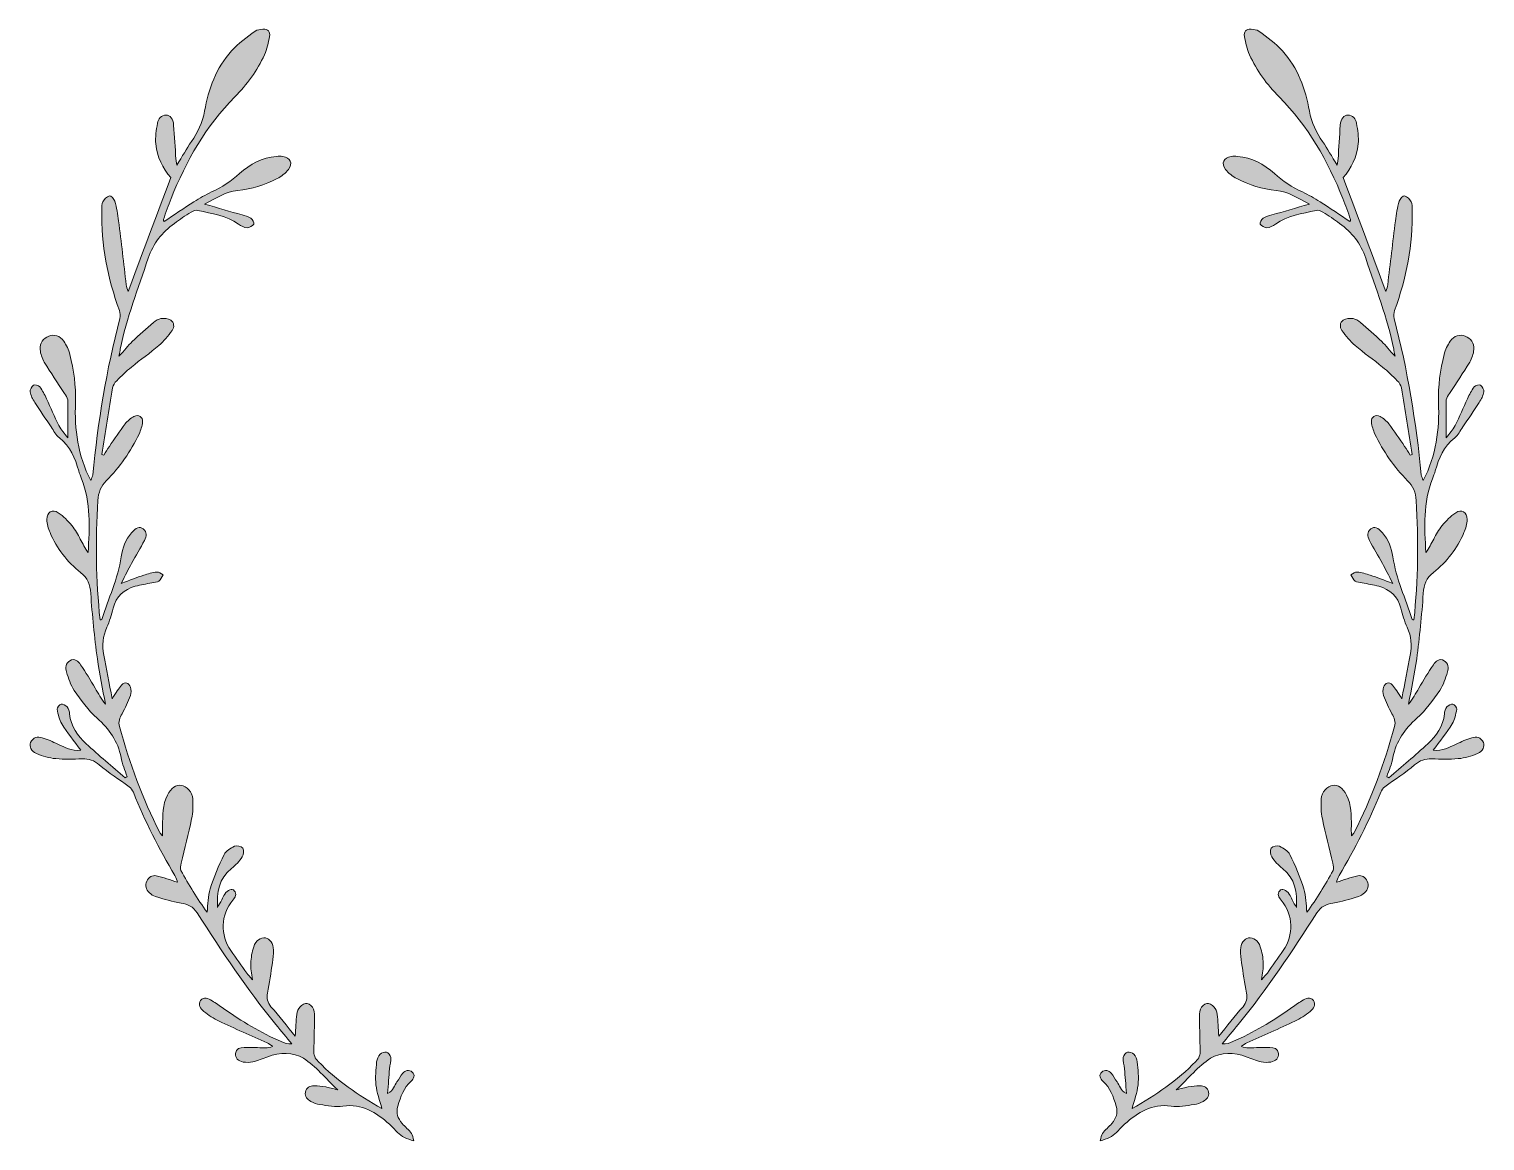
# Model space of a CAD drawing. Extents: x 85 to 451, y -400 to -120.
import ezdxf

# ---------------------------------------------------------------- set-up
doc = ezdxf.new("R2010")
doc.units = 0
doc.header["$MEASUREMENT"] = 0
doc.layers.add('Layer 1', color=7, linetype='Continuous')

# ---------------------------------------------------------------- blocks, each defined once
blk = doc.blocks.new('block 3')
at = {"layer": 'Layer 1', "true_color": 0xffffff}
h = blk.add_hatch(color=7, dxfattribs=at)
h.dxf.hatch_style = 2
edge = h.paths.add_edge_path()
edge.add_spline(control_points=[(429.68, -288.75), (428.62, -287.19), (428.07, -286.16), (427.32, -285.31), (426.51, -284.41), (425.4, -284.69), (425.08, -285.86), (424.9, -286.51), (424.87, -287.32), (425.1, -287.93), (425.69, -289.5), (426.4, -291.03), (427.19, -292.51), (427.75, -293.56), (428.19, -294.49), (427.84, -295.76), (425.3, -304.94), (422.03, -313.85), (417.71, -322.36), (417.6, -322.58), (417.39, -322.75), (416.98, -323.24), (416.98, -322.23), (416.97, -321.51), (416.98, -320.79), (417, -318.11), (417.01, -315.44), (415.76, -312.97), (414.85, -311.16), (413.62, -310.29), (412.33, -310.53), (410.89, -310.79), (409.54, -312.16), (409.41, -313.94), (409.29, -315.6), (409.36, -317.33), (409.69, -318.96), (410.45, -322.7), (411.43, -326.39), (412.29, -330.11), (412.42, -330.69), (412.65, -331.45), (412.4, -331.9), (410.39, -335.5), (408.28, -339.05), (405.8, -342.44), (405.57, -340.46), (405.63, -338.39), (405.05, -336.53), (404.13, -333.59), (402.9, -330.72), (401.54, -327.95), (401.09, -327.03), (399.93, -326.31), (398.94, -325.85), (398.39, -325.6), (397.18, -325.86), (396.85, -326.32), (396.51, -326.79), (396.61, -327.94), (396.97, -328.49), (397.69, -329.59), (398.63, -330.6), (399.65, -331.42), (402.85, -333.96), (403.45, -337.41), (403.17, -341.27), (402.82, -340.61), (402.47, -339.94), (402.12, -339.28), (401.88, -338.81), (401.68, -338.3), (401.38, -337.87), (400.58, -336.75), (399.54, -336.37), (398.97, -337.02), (398.22, -337.89), (398.75, -338.63), (399.34, -339.36), (402.4, -343.19), (402.59, -348.06), (399.82, -352.06), (398.51, -353.96), (397.19, -355.86), (395.86, -357.75), (395.52, -358.22), (395.09, -358.63), (394.43, -359.4), (394.61, -357.72), (394.9, -356.49), (394.84, -355.28), (394.76, -353.88), (394.54, -352.44), (394.09, -351.12), (393.56, -349.51), (392.27, -348.7), (391.15, -348.89), (389.97, -349.1), (389.15, -350.23), (389.1, -351.96), (389.07, -353.01), (389.19, -354.08), (389.35, -355.13), (389.75, -357.68), (390.19, -360.21), (390.64, -362.75), (390.87, -364.04), (390.66, -365.13), (389.75, -366.19), (387.67, -368.58), (385.71, -371.08), (383.63, -373.62), (383.51, -371.59), (383.47, -369.84), (383.27, -368.11), (383.19, -367.44), (382.88, -366.69), (382.43, -366.2), (382, -365.73), (381.17, -365.23), (380.66, -365.35), (380.02, -365.51), (379.28, -366.18), (379.03, -366.8), (378.72, -367.58), (378.8, -368.54), (378.81, -369.43), (378.84, -372), (378.9, -374.58), (378.99, -377.16), (379.03, -378.29), (378.69, -379.14), (377.87, -379.97), (373.2, -384.69), (367.85, -388.44), (361.86, -391.81), (362.42, -389.69), (363.14, -387.8), (363.36, -385.85), (363.57, -383.94), (363.35, -381.97), (363.17, -380.04), (363.11, -379.38), (362.76, -378.64), (362.3, -378.16), (361.95, -377.78), (361.16, -377.5), (360.69, -377.63), (360.24, -377.76), (359.68, -378.45), (359.65, -378.93), (359.57, -379.88), (359.85, -380.85), (359.94, -381.82), (360.11, -383.74), (360.25, -385.66), (360.43, -388.04), (358.83, -387.22), (358.73, -385.95), (358.09, -385.12), (357.55, -384.42), (357.2, -383.57), (356.62, -382.92), (355.97, -382.18), (355, -381.96), (354.24, -382.63), (353.36, -383.38), (353.83, -384.27), (354.53, -384.92), (356.37, -386.62), (357.17, -388.81), (357.84, -391.17), (358.35, -392.97), (357.87, -394.29), (356.76, -395.55), (356, -396.41), (355.11, -397.17), (354.39, -398.07), (354.09, -398.45), (354.07, -399.06), (353.82, -399.93), (355.65, -399.42), (356.89, -398.86), (357.9, -397.81), (358.57, -397.11), (359.25, -396.39), (359.97, -395.74), (363.29, -392.77), (366.8, -390.48), (371.65, -391.21), (373.53, -391.5), (375.53, -391.04), (377.46, -390.8), (378.23, -390.7), (379, -390.36), (379.69, -389.99), (380.6, -389.52), (381.32, -388.81), (381.08, -387.66), (380.84, -386.51), (379.91, -386.11), (378.89, -386.09), (377.92, -386.06), (376.94, -386.17), (375.98, -386.33), (375.12, -386.48), (374.29, -386.76), (372.97, -387.11), (376.04, -384.19), (378.47, -381.12), (381.6, -379.17), (384.13, -377.58), (387.51, -377.62), (390.57, -378.8), (391.8, -379.28), (393.06, -379.75), (394.34, -380.06), (395.1, -380.24), (395.94, -380.22), (396.72, -380.1), (398.02, -379.91), (398.78, -379), (398.63, -377.96), (398.46, -376.74), (397.57, -376.42), (396.5, -376.43), (394.73, -376.44), (392.95, -376.49), (391.17, -376.52), (390.59, -376.53), (390.01, -376.53), (389.29, -376.12), (389.76, -375.84), (390.22, -375.51), (390.72, -375.28), (394.75, -373.45), (398.81, -371.69), (402.81, -369.8), (404.16, -369.17), (405.45, -368.34), (406.61, -367.4), (407.41, -366.75), (408.22, -365.65), (407.44, -364.61), (406.64, -363.53), (405.5, -364.15), (404.57, -364.71), (403.58, -365.3), (402.64, -365.98), (401.7, -366.64), (397.1, -369.84), (392.34, -372.76), (387.18, -374.97), (386.4, -375.31), (385.61, -375.61), (384.54, -375.55), (385.86, -373.93), (387.16, -372.29), (388.5, -370.68), (395.82, -361.83), (402.09, -352.23), (408.31, -342.6), (409.35, -340.99), (410.58, -340.42), (412.36, -340.14), (414.52, -339.81), (416.64, -339.12), (418.75, -338.5), (419.32, -338.33), (419.86, -337.94), (420.31, -337.53), (421.19, -336.73), (421.42, -335.69), (420.96, -334.61), (420.52, -333.62), (419.61, -333.03), (418.59, -333.26), (416.8, -333.66), (415.07, -334.3), (413.21, -334.88), (413.4, -334.42), (413.58, -333.78), (413.9, -333.23), (417.84, -326.47), (421.47, -319.56), (424.36, -312.27), (424.57, -311.73), (424.97, -311.2), (425.43, -310.86), (427.91, -309.02), (430.54, -307.36), (432.9, -305.39), (434.23, -304.28), (435.51, -303.77), (437.2, -303.85), (439.42, -303.95), (441.66, -304.02), (443.86, -303.8), (445.51, -303.64), (447.17, -303.18), (448.7, -302.54), (450.04, -301.97), (450.56, -300.65), (450.17, -299.75), (449.61, -298.41), (448.44, -298.22), (447.27, -298.56), (445.92, -298.96), (444.62, -299.55), (443.35, -300.16), (441.6, -301), (439.88, -301.89), (437.59, -301.7), (439.27, -299.38), (440.93, -297.32), (442.32, -295.08), (442.99, -294.02), (443.25, -292.65), (443.47, -291.38), (443.54, -290.98), (442.93, -290.17), (442.51, -290.08), (442.08, -289.98), (441.36, -290.41), (441.02, -290.81), (440.65, -291.26), (440.42, -291.94), (440.37, -292.53), (440.12, -295.69), (438.36, -298.04), (436.2, -300.06), (433.04, -303.03), (429.67, -305.79), (426.39, -308.64), (426.23, -308.55), (426.07, -308.45), (425.91, -308.35), (426.43, -306.74), (427.12, -305.15), (427.45, -303.5), (428.25, -299.43), (430.35, -296.33), (433.48, -293.6), (435.72, -291.65), (437.5, -289.1), (439.23, -286.64), (440.17, -285.29), (440.64, -283.6), (441.17, -282.01), (441.52, -280.95), (441.38, -279.8), (440.3, -279.17), (439.09, -278.47), (438.19, -279.31), (437.6, -280.18), (436.3, -282.08), (435.13, -284.07), (433.96, -286.06), (433.15, -287.42), (432.43, -288.83), (431.37, -290.08), (432.06, -286.29), (432.91, -282.52), (433.41, -278.7), (434.12, -273.24), (434.7, -267.76), (435.06, -262.27), (435.21, -260.04), (435.88, -258.42), (437.6, -257.02), (440.95, -254.28), (443.62, -250.97), (445.3, -246.96), (445.74, -245.92), (446.07, -244.75), (446.09, -243.64), (446.11, -241.86), (444.71, -241.01), (443.21, -241.97), (441.91, -242.8), (440.79, -244.01), (439.79, -245.2), (438.94, -246.21), (438.33, -247.43), (437.68, -248.6), (437.05, -249.72), (436.5, -250.89), (435.74, -252), (435.31, -245.7), (435.06, -239.45), (437.35, -233.43), (437.61, -232.76), (437.9, -232.11), (438.09, -231.43), (439, -228.25), (440.17, -225.27), (442.96, -223.15), (443.83, -222.49), (444.35, -221.33), (445, -220.38), (446.39, -218.34), (447.8, -216.3), (449.13, -214.22), (449.64, -213.41), (450.13, -212.5), (450.28, -211.58), (450.38, -211.05), (449.92, -210.22), (449.45, -209.87), (449.16, -209.66), (448.16, -209.95), (447.87, -210.32), (447.18, -211.21), (446.65, -212.25), (446.17, -213.28), (445.11, -215.53), (444.2, -217.85), (443.08, -220.06), (442.55, -221.11), (441.66, -221.99), (440.82, -223.09), (440.82, -219.66), (440.78, -216.6), (440.86, -213.55), (440.87, -213), (441.37, -212.46), (441.7, -211.95), (443.38, -209.33), (445.14, -206.77), (446.74, -204.1), (447.31, -203.15), (447.68, -201.98), (447.78, -200.88), (447.93, -199.31), (446.97, -198.1), (445.59, -197.57), (444.21, -197.05), (442.82, -197.4), (441.86, -198.81), (441.18, -199.82), (440.6, -200.98), (440.31, -202.16), (439.32, -206.12), (438.76, -210.09), (438.9, -214.25), (439.13, -220.94), (438.35, -227.55), (435.05, -233.87), (434.85, -233.3), (434.61, -232.89), (434.57, -232.45), (433.25, -219.18), (431.16, -206.04), (427.71, -193.13), (427.55, -192.51), (427.64, -191.74), (427.86, -191.13), (430.77, -182.94), (432.57, -174.57), (432.25, -165.82), (432.23, -165.12), (432.33, -164.31), (432.03, -163.74), (431.69, -163.11), (431.01, -162.47), (430.37, -162.3), (430.02, -162.22), (429.14, -163.05), (428.99, -163.61), (428.55, -165.22), (428.27, -166.89), (428.06, -168.56), (427.39, -173.93), (426.77, -179.31), (426.12, -184.69), (426.07, -185.12), (425.9, -185.53), (425.67, -186.35), (422.03, -176.61), (418.52, -167.24), (414.94, -157.68), (417.03, -155.35), (418.34, -152.43), (418.69, -149.22), (418.88, -147.51), (418.59, -145.71), (418.28, -143.99), (418.09, -142.92), (417.33, -142.02), (416.1, -141.95), (415.15, -141.89), (414.34, -142.97), (414.21, -144.5), (413.98, -147.33), (413.83, -150.17), (413.65, -153.01), (413.62, -153.34), (413.56, -153.67), (413.45, -154.56), (412.05, -152.3), (410.96, -150.42), (409.75, -148.62), (408.17, -146.26), (406.96, -143.89), (406.44, -140.94), (405.46, -135.41), (403.53, -130.07), (399.65, -125.8), (397.95, -123.92), (395.79, -122.44), (393.76, -120.88), (393.25, -120.49), (392.44, -120.38), (391.76, -120.37), (390.5, -120.34), (389.87, -120.97), (390.1, -122.19), (390.38, -123.75), (390.73, -125.35), (391.38, -126.78), (393.19, -130.78), (395.76, -134.29), (398.85, -137.41), (406.09, -144.73), (411.07, -153.47), (414.85, -162.95), (415.54, -164.68), (416.16, -166.44), (416.78, -168.19), (416.83, -168.32), (416.7, -168.52), (416.63, -168.75), (414.12, -167.07), (411.65, -165.36), (409.12, -163.74), (407.7, -162.84), (406.21, -162.02), (404.69, -161.3), (402.11, -160.08), (399.78, -158.57), (397.62, -156.65), (395.02, -154.34), (392, -152.58), (388.37, -152.35), (387.84, -152.32), (387.29, -152.3), (386.77, -152.37), (384.9, -152.62), (384.17, -154.13), (385.34, -155.62), (386.09, -156.56), (387.13, -157.37), (388.21, -157.92), (391.31, -159.5), (394.61, -160.61), (398.09, -160.9), (401.16, -161.15), (403.47, -162.89), (406.44, -164.35), (402.96, -165.35), (399.99, -166.2), (397.02, -167.07), (396.26, -167.29), (395.44, -167.47), (394.81, -167.9), (394.39, -168.19), (393.91, -169.14), (394.07, -169.36), (394.42, -169.84), (395.16, -170.32), (395.72, -170.29), (396.46, -170.25), (397.25, -169.83), (397.88, -169.37), (400.95, -167.17), (404.62, -166.77), (408.13, -165.92), (408.64, -165.79), (409.35, -166.08), (409.84, -166.39), (411.28, -167.27), (412.69, -168.2), (414.04, -169.21), (417.09, -171.47), (419.36, -174.17), (420.61, -177.96), (423.11, -185.54), (426.06, -192.98), (427.64, -200.85), (427.73, -201.26), (427.79, -201.67), (427.96, -202.63), (426.62, -201.11), (425.7, -199.92), (424.62, -198.89), (422.89, -197.23), (421.08, -195.66), (419.26, -194.11), (418.73, -193.66), (418.05, -193.2), (417.4, -193.12), (416.59, -193.02), (415.58, -193.08), (414.95, -193.51), (414.07, -194.11), (413.99, -195.3), (414.61, -196.15), (415.6, -197.49), (416.68, -198.81), (417.93, -199.89), (420.15, -201.8), (422.57, -203.48), (424.84, -205.33), (426.14, -206.39), (427.37, -207.57), (428.54, -208.77), (429.01, -209.25), (429.46, -209.92), (429.56, -210.56), (430.51, -216.13), (431.39, -221.71), (432.28, -227.28), (432.1, -227.34), (431.93, -227.4), (431.75, -227.46), (431.29, -226.74), (430.86, -226), (430.37, -225.29), (429.08, -223.38), (427.82, -221.44), (426.43, -219.61), (425.85, -218.86), (425.04, -218.21), (424.2, -217.76), (423.03, -217.15), (421.94, -217.84), (422.04, -219.14), (422.12, -220.17), (422.48, -221.23), (422.92, -222.17), (425, -226.54), (427.73, -230.48), (431.14, -233.91), (432.52, -235.3), (433.14, -236.84), (433.27, -238.85), (433.93, -248.9), (433.74, -258.91), (432.72, -268.93), (432.56, -268.88), (432.32, -268.86), (432.29, -268.78), (430.61, -263.56), (428.24, -258.55), (427.41, -253.06), (427.07, -250.86), (426.32, -248.74), (424.82, -247), (423.71, -245.73), (422.67, -245.36), (421.87, -246.02), (420.87, -246.84), (420.97, -247.9), (421.52, -248.91), (422.58, -250.85), (423.73, -252.75), (424.8, -254.69), (425.6, -256.15), (426.33, -257.65), (427.4, -259.73), (425.1, -258.89), (423.44, -258.24), (421.75, -257.68), (420.66, -257.33), (419.54, -257), (418.41, -256.88), (417.93, -256.82), (417.39, -257.32), (416.88, -257.57), (417.22, -258.12), (417.44, -258.84), (417.92, -259.19), (418.37, -259.52), (419.1, -259.46), (419.71, -259.59), (421.09, -259.87), (422.5, -260.08), (423.86, -260.46), (426.71, -261.26), (428.66, -262.98), (429.41, -265.98), (429.82, -267.61), (430.33, -269.25), (431.02, -270.78), (432.06, -273.05), (432.26, -275.33), (431.76, -277.76), (431.04, -281.22), (430.44, -284.71), (429.68, -288.75)], knot_values=[0, 0, 0, 0, 1, 1, 1, 2, 2, 2, 3, 3, 3, 4, 4, 4, 5, 5, 5, 6, 6, 6, 7, 7, 7, 8, 8, 8, 9, 9, 9, 10, 10, 10, 11, 11, 11, 12, 12, 12, 13, 13, 13, 14, 14, 14, 15, 15, 15, 16, 16, 16, 17, 17, 17, 18, 18, 18, 19, 19, 19, 20, 20, 20, 21, 21, 21, 22, 22, 22, 23, 23, 23, 24, 24, 24, 25, 25, 25, 26, 26, 26, 27, 27, 27, 28, 28, 28, 29, 29, 29, 30, 30, 30, 31, 31, 31, 32, 32, 32, 33, 33, 33, 34, 34, 34, 35, 35, 35, 36, 36, 36, 37, 37, 37, 38, 38, 38, 39, 39, 39, 40, 40, 40, 41, 41, 41, 42, 42, 42, 43, 43, 43, 44, 44, 44, 45, 45, 45, 46, 46, 46, 47, 47, 47, 48, 48, 48, 49, 49, 49, 50, 50, 50, 51, 51, 51, 52, 52, 52, 53, 53, 53, 54, 54, 54, 55, 55, 55, 56, 56, 56, 57, 57, 57, 58, 58, 58, 59, 59, 59, 60, 60, 60, 61, 61, 61, 62, 62, 62, 63, 63, 63, 64, 64, 64, 65, 65, 65, 66, 66, 66, 67, 67, 67, 68, 68, 68, 69, 69, 69, 70, 70, 70, 71, 71, 71, 72, 72, 72, 73, 73, 73, 74, 74, 74, 75, 75, 75, 76, 76, 76, 77, 77, 77, 78, 78, 78, 79, 79, 79, 80, 80, 80, 81, 81, 81, 82, 82, 82, 83, 83, 83, 84, 84, 84, 85, 85, 85, 86, 86, 86, 87, 87, 87, 88, 88, 88, 89, 89, 89, 90, 90, 90, 91, 91, 91, 92, 92, 92, 93, 93, 93, 94, 94, 94, 95, 95, 95, 96, 96, 96, 97, 97, 97, 98, 98, 98, 99, 99, 99, 100, 100, 100, 101, 101, 101, 102, 102, 102, 103, 103, 103, 104, 104, 104, 105, 105, 105, 106, 106, 106, 107, 107, 107, 108, 108, 108, 109, 109, 109, 110, 110, 110, 111, 111, 111, 112, 112, 112, 113, 113, 113, 114, 114, 114, 115, 115, 115, 116, 116, 116, 117, 117, 117, 118, 118, 118, 119, 119, 119, 120, 120, 120, 121, 121, 121, 122, 122, 122, 123, 123, 123, 124, 124, 124, 125, 125, 125, 126, 126, 126, 127, 127, 127, 128, 128, 128, 129, 129, 129, 130, 130, 130, 131, 131, 131, 132, 132, 132, 133, 133, 133, 134, 134, 134, 135, 135, 135, 136, 136, 136, 137, 137, 137, 138, 138, 138, 139, 139, 139, 140, 140, 140, 141, 141, 141, 142, 142, 142, 143, 143, 143, 144, 144, 144, 145, 145, 145, 146, 146, 146, 147, 147, 147, 148, 148, 148, 149, 149, 149, 150, 150, 150, 151, 151, 151, 152, 152, 152, 153, 153, 153, 154, 154, 154, 155, 155, 155, 156, 156, 156, 157, 157, 157, 158, 158, 158, 159, 159, 159, 160, 160, 160, 161, 161, 161, 162, 162, 162, 163, 163, 163, 164, 164, 164, 165, 165, 165, 166, 166, 166, 167, 167, 167, 168, 168, 168, 169, 169, 169, 170, 170, 170, 171, 171, 171, 172, 172, 172, 173, 173, 173, 174, 174, 174, 175, 175, 175, 176, 176, 176, 177, 177, 177, 178, 178, 178, 179, 179, 179, 180, 180, 180, 181, 181, 181, 182, 182, 182, 183, 183, 183, 184, 184, 184, 185, 185, 185, 186, 186, 186, 187, 187, 187, 188, 188, 188, 189, 189, 189, 190, 190, 190, 191, 191, 191, 192, 192, 192, 193, 193, 193, 194, 194, 194, 195, 195, 195, 196, 196, 196, 197, 197, 197, 198, 198, 198, 199, 199, 199, 200, 200, 200, 201, 201, 201, 202, 202, 202, 203, 203, 203, 204, 204, 204, 205, 205, 205, 206, 206, 206, 207, 207, 207, 208, 208, 208, 209, 209, 209, 210, 210, 210, 211, 211, 211, 212, 212, 212, 213, 213, 213, 214, 214, 214, 215, 215, 215, 216, 216, 216, 217, 217, 217, 218, 218, 218, 219, 219, 219, 220, 220, 220, 221, 221, 221, 222, 222, 222, 223, 223, 223, 224, 224, 224, 225, 225, 225, 226, 226, 226, 227, 227, 227, 228, 228, 228, 229, 229, 229, 230, 230, 230, 231, 231, 231, 232, 232, 232, 233, 233, 233, 233], degree=3, periodic=1)
at = {"layer": 'Layer 1', "lineweight": 0}
blk.add_open_spline([(429.68, -288.75), (428.62, -287.19), (428.07, -286.16), (427.32, -285.31), (426.51, -284.41), (425.4, -284.69), (425.08, -285.86), (424.9, -286.51), (424.87, -287.32), (425.1, -287.93), (425.69, -289.5), (426.4, -291.03), (427.19, -292.51), (427.75, -293.56), (428.19, -294.49), (427.84, -295.76), (425.3, -304.94), (422.03, -313.85), (417.71, -322.36), (417.6, -322.58), (417.39, -322.75), (416.98, -323.24), (416.98, -322.23), (416.97, -321.51), (416.98, -320.79), (417, -318.11), (417.01, -315.44), (415.76, -312.97), (414.85, -311.16), (413.62, -310.29), (412.33, -310.53), (410.89, -310.79), (409.54, -312.16), (409.41, -313.94), (409.29, -315.6), (409.36, -317.33), (409.69, -318.96), (410.45, -322.7), (411.43, -326.39), (412.29, -330.11), (412.42, -330.69), (412.65, -331.45), (412.4, -331.9), (410.39, -335.5), (408.28, -339.05), (405.8, -342.44), (405.57, -340.46), (405.63, -338.39), (405.05, -336.53), (404.13, -333.59), (402.9, -330.72), (401.54, -327.95), (401.09, -327.03), (399.93, -326.31), (398.94, -325.85), (398.39, -325.6), (397.18, -325.86), (396.85, -326.32), (396.51, -326.79), (396.61, -327.94), (396.97, -328.49), (397.69, -329.59), (398.63, -330.6), (399.65, -331.42), (402.85, -333.96), (403.45, -337.41), (403.17, -341.27), (402.82, -340.61), (402.47, -339.94), (402.12, -339.28), (401.88, -338.81), (401.68, -338.3), (401.38, -337.87), (400.58, -336.75), (399.54, -336.37), (398.97, -337.02), (398.22, -337.89), (398.75, -338.63), (399.34, -339.36), (402.4, -343.19), (402.59, -348.06), (399.82, -352.06), (398.51, -353.96), (397.19, -355.86), (395.86, -357.75), (395.52, -358.22), (395.09, -358.63), (394.43, -359.4), (394.61, -357.72), (394.9, -356.49), (394.84, -355.28), (394.76, -353.88), (394.54, -352.44), (394.09, -351.12), (393.56, -349.51), (392.27, -348.7), (391.15, -348.89), (389.97, -349.1), (389.15, -350.23), (389.1, -351.96), (389.07, -353.01), (389.19, -354.08), (389.35, -355.13), (389.75, -357.68), (390.19, -360.21), (390.64, -362.75), (390.87, -364.04), (390.66, -365.13), (389.75, -366.19), (387.67, -368.58), (385.71, -371.08), (383.63, -373.62), (383.51, -371.59), (383.47, -369.84), (383.27, -368.11), (383.19, -367.44), (382.88, -366.69), (382.43, -366.2), (382, -365.73), (381.17, -365.23), (380.66, -365.35), (380.02, -365.51), (379.28, -366.18), (379.03, -366.8), (378.72, -367.58), (378.8, -368.54), (378.81, -369.43), (378.84, -372), (378.9, -374.58), (378.99, -377.16), (379.03, -378.29), (378.69, -379.14), (377.87, -379.97), (373.2, -384.69), (367.85, -388.44), (361.86, -391.81), (362.42, -389.69), (363.14, -387.8), (363.36, -385.85), (363.57, -383.94), (363.35, -381.97), (363.17, -380.04), (363.11, -379.38), (362.76, -378.64), (362.3, -378.16), (361.95, -377.78), (361.16, -377.5), (360.69, -377.63), (360.24, -377.76), (359.68, -378.45), (359.65, -378.93), (359.57, -379.88), (359.85, -380.85), (359.94, -381.82), (360.11, -383.74), (360.25, -385.66), (360.43, -388.04), (358.83, -387.22), (358.73, -385.95), (358.09, -385.12), (357.55, -384.42), (357.2, -383.57), (356.62, -382.92), (355.97, -382.18), (355, -381.96), (354.24, -382.63), (353.36, -383.38), (353.83, -384.27), (354.53, -384.92), (356.37, -386.62), (357.17, -388.81), (357.84, -391.17), (358.35, -392.97), (357.87, -394.29), (356.76, -395.55), (356, -396.41), (355.11, -397.17), (354.39, -398.07), (354.09, -398.45), (354.07, -399.06), (353.82, -399.93), (355.65, -399.42), (356.89, -398.86), (357.9, -397.81), (358.57, -397.11), (359.25, -396.39), (359.97, -395.74), (363.29, -392.77), (366.8, -390.48), (371.65, -391.21), (373.53, -391.5), (375.53, -391.04), (377.46, -390.8), (378.23, -390.7), (379, -390.36), (379.69, -389.99), (380.6, -389.52), (381.32, -388.81), (381.08, -387.66), (380.84, -386.51), (379.91, -386.11), (378.89, -386.09), (377.92, -386.06), (376.94, -386.17), (375.98, -386.33), (375.12, -386.48), (374.29, -386.76), (372.97, -387.11), (376.04, -384.19), (378.47, -381.12), (381.6, -379.17), (384.13, -377.58), (387.51, -377.62), (390.57, -378.8), (391.8, -379.28), (393.06, -379.75), (394.34, -380.06), (395.1, -380.24), (395.94, -380.22), (396.72, -380.1), (398.02, -379.91), (398.78, -379), (398.63, -377.96), (398.46, -376.74), (397.57, -376.42), (396.5, -376.43), (394.73, -376.44), (392.95, -376.49), (391.17, -376.52), (390.59, -376.53), (390.01, -376.53), (389.29, -376.12), (389.76, -375.84), (390.22, -375.51), (390.72, -375.28), (394.75, -373.45), (398.81, -371.69), (402.81, -369.8), (404.16, -369.17), (405.45, -368.34), (406.61, -367.4), (407.41, -366.75), (408.22, -365.65), (407.44, -364.61), (406.64, -363.53), (405.5, -364.15), (404.57, -364.71), (403.58, -365.3), (402.64, -365.98), (401.7, -366.64), (397.1, -369.84), (392.34, -372.76), (387.18, -374.97), (386.4, -375.31), (385.61, -375.61), (384.54, -375.55), (385.86, -373.93), (387.16, -372.29), (388.5, -370.68), (395.82, -361.83), (402.09, -352.23), (408.31, -342.6), (409.35, -340.99), (410.58, -340.42), (412.36, -340.14), (414.52, -339.81), (416.64, -339.12), (418.75, -338.5), (419.32, -338.33), (419.86, -337.94), (420.31, -337.53), (421.19, -336.73), (421.42, -335.69), (420.96, -334.61), (420.52, -333.62), (419.61, -333.03), (418.59, -333.26), (416.8, -333.66), (415.07, -334.3), (413.21, -334.88), (413.4, -334.42), (413.58, -333.78), (413.9, -333.23), (417.84, -326.47), (421.47, -319.56), (424.36, -312.27), (424.57, -311.73), (424.97, -311.2), (425.43, -310.86), (427.91, -309.02), (430.54, -307.36), (432.9, -305.39), (434.23, -304.28), (435.51, -303.77), (437.2, -303.85), (439.42, -303.95), (441.66, -304.02), (443.86, -303.8), (445.51, -303.64), (447.17, -303.18), (448.7, -302.54), (450.04, -301.97), (450.56, -300.65), (450.17, -299.75), (449.61, -298.41), (448.44, -298.22), (447.27, -298.56), (445.92, -298.96), (444.62, -299.55), (443.35, -300.16), (441.6, -301), (439.88, -301.89), (437.59, -301.7), (439.27, -299.38), (440.93, -297.32), (442.32, -295.08), (442.99, -294.02), (443.25, -292.65), (443.47, -291.38), (443.54, -290.98), (442.93, -290.17), (442.51, -290.08), (442.08, -289.98), (441.36, -290.41), (441.02, -290.81), (440.65, -291.26), (440.42, -291.94), (440.37, -292.53), (440.12, -295.69), (438.36, -298.04), (436.2, -300.06), (433.04, -303.03), (429.67, -305.79), (426.39, -308.64), (426.23, -308.55), (426.07, -308.45), (425.91, -308.35), (426.43, -306.74), (427.12, -305.15), (427.45, -303.5), (428.25, -299.43), (430.35, -296.33), (433.48, -293.6), (435.72, -291.65), (437.5, -289.1), (439.23, -286.64), (440.17, -285.29), (440.64, -283.6), (441.17, -282.01), (441.52, -280.95), (441.38, -279.8), (440.3, -279.17), (439.09, -278.47), (438.19, -279.31), (437.6, -280.18), (436.3, -282.08), (435.13, -284.07), (433.96, -286.06), (433.15, -287.42), (432.43, -288.83), (431.37, -290.08), (432.06, -286.29), (432.91, -282.52), (433.41, -278.7), (434.12, -273.24), (434.7, -267.76), (435.06, -262.27), (435.21, -260.04), (435.88, -258.42), (437.6, -257.02), (440.95, -254.28), (443.62, -250.97), (445.3, -246.96), (445.74, -245.92), (446.07, -244.75), (446.09, -243.64), (446.11, -241.86), (444.71, -241.01), (443.21, -241.97), (441.91, -242.8), (440.79, -244.01), (439.79, -245.2), (438.94, -246.21), (438.33, -247.43), (437.68, -248.6), (437.05, -249.72), (436.5, -250.89), (435.74, -252), (435.31, -245.7), (435.06, -239.45), (437.35, -233.43), (437.61, -232.76), (437.9, -232.11), (438.09, -231.43), (439, -228.25), (440.17, -225.27), (442.96, -223.15), (443.83, -222.49), (444.35, -221.33), (445, -220.38), (446.39, -218.34), (447.8, -216.3), (449.13, -214.22), (449.64, -213.41), (450.13, -212.5), (450.28, -211.58), (450.38, -211.05), (449.92, -210.22), (449.45, -209.87), (449.16, -209.66), (448.16, -209.95), (447.87, -210.32), (447.18, -211.21), (446.65, -212.25), (446.17, -213.28), (445.11, -215.53), (444.2, -217.85), (443.08, -220.06), (442.55, -221.11), (441.66, -221.99), (440.82, -223.09), (440.82, -219.66), (440.78, -216.6), (440.86, -213.55), (440.87, -213), (441.37, -212.46), (441.7, -211.95), (443.38, -209.33), (445.14, -206.77), (446.74, -204.1), (447.31, -203.15), (447.68, -201.98), (447.78, -200.88), (447.93, -199.31), (446.97, -198.1), (445.59, -197.57), (444.21, -197.05), (442.82, -197.4), (441.86, -198.81), (441.18, -199.82), (440.6, -200.98), (440.31, -202.16), (439.32, -206.12), (438.76, -210.09), (438.9, -214.25), (439.13, -220.94), (438.35, -227.55), (435.05, -233.87), (434.85, -233.3), (434.61, -232.89), (434.57, -232.45), (433.25, -219.18), (431.16, -206.04), (427.71, -193.13), (427.55, -192.51), (427.64, -191.74), (427.86, -191.13), (430.77, -182.94), (432.57, -174.57), (432.25, -165.82), (432.23, -165.12), (432.33, -164.31), (432.03, -163.74), (431.69, -163.11), (431.01, -162.47), (430.37, -162.3), (430.02, -162.22), (429.14, -163.05), (428.99, -163.61), (428.55, -165.22), (428.27, -166.89), (428.06, -168.56), (427.39, -173.93), (426.77, -179.31), (426.12, -184.69), (426.07, -185.12), (425.9, -185.53), (425.67, -186.35), (422.03, -176.61), (418.52, -167.24), (414.94, -157.68), (417.03, -155.35), (418.34, -152.43), (418.69, -149.22), (418.88, -147.51), (418.59, -145.71), (418.28, -143.99), (418.09, -142.92), (417.33, -142.02), (416.1, -141.95), (415.15, -141.89), (414.34, -142.97), (414.21, -144.5), (413.98, -147.33), (413.83, -150.17), (413.65, -153.01), (413.62, -153.34), (413.56, -153.67), (413.45, -154.56), (412.05, -152.3), (410.96, -150.42), (409.75, -148.62), (408.17, -146.26), (406.96, -143.89), (406.44, -140.94), (405.46, -135.41), (403.53, -130.07), (399.65, -125.8), (397.95, -123.92), (395.79, -122.44), (393.76, -120.88), (393.25, -120.49), (392.44, -120.38), (391.76, -120.37), (390.5, -120.34), (389.87, -120.97), (390.1, -122.19), (390.38, -123.75), (390.73, -125.35), (391.38, -126.78), (393.19, -130.78), (395.76, -134.29), (398.85, -137.41), (406.09, -144.73), (411.07, -153.47), (414.85, -162.95), (415.54, -164.68), (416.16, -166.44), (416.78, -168.19), (416.83, -168.32), (416.7, -168.52), (416.63, -168.75), (414.12, -167.07), (411.65, -165.36), (409.12, -163.74), (407.7, -162.84), (406.21, -162.02), (404.69, -161.3), (402.11, -160.08), (399.78, -158.57), (397.62, -156.65), (395.02, -154.34), (392, -152.58), (388.37, -152.35), (387.84, -152.32), (387.29, -152.3), (386.77, -152.37), (384.9, -152.62), (384.17, -154.13), (385.34, -155.62), (386.09, -156.56), (387.13, -157.37), (388.21, -157.92), (391.31, -159.5), (394.61, -160.61), (398.09, -160.9), (401.16, -161.15), (403.47, -162.89), (406.44, -164.35), (402.96, -165.35), (399.99, -166.2), (397.02, -167.07), (396.26, -167.29), (395.44, -167.47), (394.81, -167.9), (394.39, -168.19), (393.91, -169.14), (394.07, -169.36), (394.42, -169.84), (395.16, -170.32), (395.72, -170.29), (396.46, -170.25), (397.25, -169.83), (397.88, -169.37), (400.95, -167.17), (404.62, -166.77), (408.13, -165.92), (408.64, -165.79), (409.35, -166.08), (409.84, -166.39), (411.28, -167.27), (412.69, -168.2), (414.04, -169.21), (417.09, -171.47), (419.36, -174.17), (420.61, -177.96), (423.11, -185.54), (426.06, -192.98), (427.64, -200.85), (427.73, -201.26), (427.79, -201.67), (427.96, -202.63), (426.62, -201.11), (425.7, -199.92), (424.62, -198.89), (422.89, -197.23), (421.08, -195.66), (419.26, -194.11), (418.73, -193.66), (418.05, -193.2), (417.4, -193.12), (416.59, -193.02), (415.58, -193.08), (414.95, -193.51), (414.07, -194.11), (413.99, -195.3), (414.61, -196.15), (415.6, -197.49), (416.68, -198.81), (417.93, -199.89), (420.15, -201.8), (422.57, -203.48), (424.84, -205.33), (426.14, -206.39), (427.37, -207.57), (428.54, -208.77), (429.01, -209.25), (429.46, -209.92), (429.56, -210.56), (430.51, -216.13), (431.39, -221.71), (432.28, -227.28), (432.1, -227.34), (431.93, -227.4), (431.75, -227.46), (431.29, -226.74), (430.86, -226), (430.37, -225.29), (429.08, -223.38), (427.82, -221.44), (426.43, -219.61), (425.85, -218.86), (425.04, -218.21), (424.2, -217.76), (423.03, -217.15), (421.94, -217.84), (422.04, -219.14), (422.12, -220.17), (422.48, -221.23), (422.92, -222.17), (425, -226.54), (427.73, -230.48), (431.14, -233.91), (432.52, -235.3), (433.14, -236.84), (433.27, -238.85), (433.93, -248.9), (433.74, -258.91), (432.72, -268.93), (432.56, -268.88), (432.32, -268.86), (432.29, -268.78), (430.61, -263.56), (428.24, -258.55), (427.41, -253.06), (427.07, -250.86), (426.32, -248.74), (424.82, -247), (423.71, -245.73), (422.67, -245.36), (421.87, -246.02), (420.87, -246.84), (420.97, -247.9), (421.52, -248.91), (422.58, -250.85), (423.73, -252.75), (424.8, -254.69), (425.6, -256.15), (426.33, -257.65), (427.4, -259.73), (425.1, -258.89), (423.44, -258.24), (421.75, -257.68), (420.66, -257.33), (419.54, -257), (418.41, -256.88), (417.93, -256.82), (417.39, -257.32), (416.88, -257.57), (417.22, -258.12), (417.44, -258.84), (417.92, -259.19), (418.37, -259.52), (419.1, -259.46), (419.71, -259.59), (421.09, -259.87), (422.5, -260.08), (423.86, -260.46), (426.71, -261.26), (428.66, -262.98), (429.41, -265.98), (429.82, -267.61), (430.33, -269.25), (431.02, -270.78), (432.06, -273.05), (432.26, -275.33), (431.76, -277.76), (431.04, -281.22), (430.44, -284.71), (429.68, -288.75)], degree=3, knots=[0, 0, 0, 0, 1, 1, 1, 2, 2, 2, 3, 3, 3, 4, 4, 4, 5, 5, 5, 6, 6, 6, 7, 7, 7, 8, 8, 8, 9, 9, 9, 10, 10, 10, 11, 11, 11, 12, 12, 12, 13, 13, 13, 14, 14, 14, 15, 15, 15, 16, 16, 16, 17, 17, 17, 18, 18, 18, 19, 19, 19, 20, 20, 20, 21, 21, 21, 22, 22, 22, 23, 23, 23, 24, 24, 24, 25, 25, 25, 26, 26, 26, 27, 27, 27, 28, 28, 28, 29, 29, 29, 30, 30, 30, 31, 31, 31, 32, 32, 32, 33, 33, 33, 34, 34, 34, 35, 35, 35, 36, 36, 36, 37, 37, 37, 38, 38, 38, 39, 39, 39, 40, 40, 40, 41, 41, 41, 42, 42, 42, 43, 43, 43, 44, 44, 44, 45, 45, 45, 46, 46, 46, 47, 47, 47, 48, 48, 48, 49, 49, 49, 50, 50, 50, 51, 51, 51, 52, 52, 52, 53, 53, 53, 54, 54, 54, 55, 55, 55, 56, 56, 56, 57, 57, 57, 58, 58, 58, 59, 59, 59, 60, 60, 60, 61, 61, 61, 62, 62, 62, 63, 63, 63, 64, 64, 64, 65, 65, 65, 66, 66, 66, 67, 67, 67, 68, 68, 68, 69, 69, 69, 70, 70, 70, 71, 71, 71, 72, 72, 72, 73, 73, 73, 74, 74, 74, 75, 75, 75, 76, 76, 76, 77, 77, 77, 78, 78, 78, 79, 79, 79, 80, 80, 80, 81, 81, 81, 82, 82, 82, 83, 83, 83, 84, 84, 84, 85, 85, 85, 86, 86, 86, 87, 87, 87, 88, 88, 88, 89, 89, 89, 90, 90, 90, 91, 91, 91, 92, 92, 92, 93, 93, 93, 94, 94, 94, 95, 95, 95, 96, 96, 96, 97, 97, 97, 98, 98, 98, 99, 99, 99, 100, 100, 100, 101, 101, 101, 102, 102, 102, 103, 103, 103, 104, 104, 104, 105, 105, 105, 106, 106, 106, 107, 107, 107, 108, 108, 108, 109, 109, 109, 110, 110, 110, 111, 111, 111, 112, 112, 112, 113, 113, 113, 114, 114, 114, 115, 115, 115, 116, 116, 116, 117, 117, 117, 118, 118, 118, 119, 119, 119, 120, 120, 120, 121, 121, 121, 122, 122, 122, 123, 123, 123, 124, 124, 124, 125, 125, 125, 126, 126, 126, 127, 127, 127, 128, 128, 128, 129, 129, 129, 130, 130, 130, 131, 131, 131, 132, 132, 132, 133, 133, 133, 134, 134, 134, 135, 135, 135, 136, 136, 136, 137, 137, 137, 138, 138, 138, 139, 139, 139, 140, 140, 140, 141, 141, 141, 142, 142, 142, 143, 143, 143, 144, 144, 144, 145, 145, 145, 146, 146, 146, 147, 147, 147, 148, 148, 148, 149, 149, 149, 150, 150, 150, 151, 151, 151, 152, 152, 152, 153, 153, 153, 154, 154, 154, 155, 155, 155, 156, 156, 156, 157, 157, 157, 158, 158, 158, 159, 159, 159, 160, 160, 160, 161, 161, 161, 162, 162, 162, 163, 163, 163, 164, 164, 164, 165, 165, 165, 166, 166, 166, 167, 167, 167, 168, 168, 168, 169, 169, 169, 170, 170, 170, 171, 171, 171, 172, 172, 172, 173, 173, 173, 174, 174, 174, 175, 175, 175, 176, 176, 176, 177, 177, 177, 178, 178, 178, 179, 179, 179, 180, 180, 180, 181, 181, 181, 182, 182, 182, 183, 183, 183, 184, 184, 184, 185, 185, 185, 186, 186, 186, 187, 187, 187, 188, 188, 188, 189, 189, 189, 190, 190, 190, 191, 191, 191, 192, 192, 192, 193, 193, 193, 194, 194, 194, 195, 195, 195, 196, 196, 196, 197, 197, 197, 198, 198, 198, 199, 199, 199, 200, 200, 200, 201, 201, 201, 202, 202, 202, 203, 203, 203, 204, 204, 204, 205, 205, 205, 206, 206, 206, 207, 207, 207, 208, 208, 208, 209, 209, 209, 210, 210, 210, 211, 211, 211, 212, 212, 212, 213, 213, 213, 214, 214, 214, 215, 215, 215, 216, 216, 216, 217, 217, 217, 218, 218, 218, 219, 219, 219, 220, 220, 220, 221, 221, 221, 222, 222, 222, 223, 223, 223, 224, 224, 224, 225, 225, 225, 226, 226, 226, 227, 227, 227, 228, 228, 228, 229, 229, 229, 230, 230, 230, 231, 231, 231, 232, 232, 232, 233, 233, 233, 233], dxfattribs=at)
blk = doc.blocks.new('block 4')
at = {"layer": 'Layer 1', "true_color": 0xffffff}
h = blk.add_hatch(color=7, dxfattribs=at)
h.dxf.hatch_style = 2
edge = h.paths.add_edge_path()
edge.add_spline(control_points=[(105.41, -288.75), (106.47, -287.19), (107.02, -286.16), (107.78, -285.31), (108.58, -284.41), (109.7, -284.69), (110.02, -285.86), (110.2, -286.51), (110.23, -287.32), (109.99, -287.93), (109.4, -289.5), (108.69, -291.03), (107.9, -292.51), (107.34, -293.56), (106.9, -294.49), (107.26, -295.76), (109.8, -304.94), (113.06, -313.85), (117.38, -322.36), (117.49, -322.58), (117.7, -322.75), (118.11, -323.24), (118.11, -322.23), (118.12, -321.51), (118.11, -320.79), (118.09, -318.11), (118.09, -315.44), (119.33, -312.97), (120.25, -311.16), (121.47, -310.29), (122.76, -310.53), (124.2, -310.79), (125.56, -312.16), (125.68, -313.94), (125.8, -315.6), (125.73, -317.33), (125.4, -318.96), (124.64, -322.7), (123.66, -326.39), (122.8, -330.11), (122.67, -330.69), (122.45, -331.45), (122.69, -331.9), (124.7, -335.5), (126.81, -339.05), (129.3, -342.44), (129.52, -340.46), (129.46, -338.39), (130.05, -336.53), (130.96, -333.59), (132.19, -330.72), (133.55, -327.95), (134, -327.03), (135.16, -326.31), (136.16, -325.85), (136.7, -325.6), (137.91, -325.86), (138.24, -326.32), (138.58, -326.79), (138.48, -327.94), (138.12, -328.49), (137.4, -329.59), (136.47, -330.6), (135.44, -331.42), (132.24, -333.96), (131.64, -337.41), (131.92, -341.27), (132.27, -340.61), (132.62, -339.94), (132.97, -339.28), (133.21, -338.81), (133.41, -338.3), (133.71, -337.87), (134.52, -336.75), (135.56, -336.37), (136.12, -337.02), (136.87, -337.89), (136.34, -338.63), (135.76, -339.36), (132.69, -343.19), (132.5, -348.06), (135.27, -352.06), (136.58, -353.96), (137.9, -355.86), (139.24, -357.75), (139.58, -358.22), (140, -358.63), (140.67, -359.4), (140.48, -357.72), (140.19, -356.49), (140.26, -355.28), (140.33, -353.88), (140.56, -352.44), (141, -351.12), (141.53, -349.51), (142.82, -348.7), (143.94, -348.89), (145.12, -349.1), (145.94, -350.23), (145.99, -351.96), (146.02, -353.01), (145.9, -354.08), (145.74, -355.13), (145.34, -357.68), (144.9, -360.21), (144.45, -362.75), (144.22, -364.04), (144.43, -365.13), (145.35, -366.19), (147.42, -368.58), (149.38, -371.08), (151.47, -373.62), (151.59, -371.59), (151.62, -369.84), (151.82, -368.11), (151.9, -367.44), (152.22, -366.69), (152.67, -366.2), (153.09, -365.73), (153.92, -365.23), (154.43, -365.35), (155.07, -365.51), (155.81, -366.18), (156.06, -366.8), (156.38, -367.58), (156.29, -368.54), (156.28, -369.43), (156.25, -372), (156.2, -374.58), (156.1, -377.16), (156.06, -378.29), (156.4, -379.14), (157.23, -379.97), (161.89, -384.69), (167.24, -388.44), (173.23, -391.81), (172.68, -389.69), (171.96, -387.8), (171.73, -385.85), (171.52, -383.94), (171.75, -381.97), (171.92, -380.04), (171.98, -379.38), (172.33, -378.64), (172.79, -378.16), (173.14, -377.78), (173.93, -377.5), (174.4, -377.63), (174.85, -377.76), (175.41, -378.45), (175.45, -378.93), (175.52, -379.88), (175.24, -380.85), (175.15, -381.82), (174.98, -383.74), (174.85, -385.66), (174.66, -388.04), (176.26, -387.22), (176.36, -385.95), (177, -385.12), (177.54, -384.42), (177.89, -383.57), (178.47, -382.92), (179.12, -382.18), (180.09, -381.96), (180.85, -382.63), (181.73, -383.38), (181.27, -384.27), (180.57, -384.92), (178.72, -386.62), (177.93, -388.81), (177.26, -391.17), (176.74, -392.97), (177.22, -394.29), (178.33, -395.55), (179.1, -396.41), (179.98, -397.17), (180.7, -398.07), (181.01, -398.45), (181.02, -399.06), (181.27, -399.93), (179.45, -399.42), (178.2, -398.86), (177.2, -397.81), (176.52, -397.11), (175.85, -396.39), (175.12, -395.74), (171.8, -392.77), (168.29, -390.48), (163.44, -391.21), (161.57, -391.5), (159.56, -391.04), (157.63, -390.8), (156.86, -390.7), (156.1, -390.36), (155.4, -389.99), (154.49, -389.52), (153.77, -388.81), (154.01, -387.66), (154.25, -386.51), (155.18, -386.11), (156.2, -386.09), (157.17, -386.06), (158.15, -386.17), (159.11, -386.33), (159.97, -386.48), (160.8, -386.76), (162.12, -387.11), (159.05, -384.19), (156.62, -381.12), (153.49, -379.17), (150.96, -377.58), (147.58, -377.62), (144.53, -378.8), (143.29, -379.28), (142.04, -379.75), (140.75, -380.06), (140, -380.24), (139.15, -380.22), (138.37, -380.1), (137.07, -379.91), (136.31, -379), (136.46, -377.96), (136.63, -376.74), (137.52, -376.42), (138.59, -376.43), (140.37, -376.44), (142.14, -376.49), (143.92, -376.52), (144.5, -376.53), (145.08, -376.53), (145.8, -376.12), (145.33, -375.84), (144.87, -375.51), (144.37, -375.28), (140.34, -373.45), (136.28, -371.69), (132.28, -369.8), (130.93, -369.17), (129.64, -368.34), (128.49, -367.4), (127.68, -366.75), (126.88, -365.65), (127.65, -364.61), (128.45, -363.53), (129.6, -364.15), (130.52, -364.71), (131.51, -365.3), (132.45, -365.98), (133.4, -366.64), (138, -369.84), (142.75, -372.76), (147.91, -374.97), (148.69, -375.31), (149.49, -375.61), (150.55, -375.55), (149.23, -373.93), (147.93, -372.29), (146.6, -370.68), (139.27, -361.83), (133, -352.23), (126.78, -342.6), (125.74, -340.99), (124.51, -340.42), (122.73, -340.14), (120.57, -339.81), (118.45, -339.12), (116.34, -338.5), (115.77, -338.33), (115.23, -337.94), (114.78, -337.53), (113.9, -336.73), (113.67, -335.69), (114.14, -334.61), (114.57, -333.62), (115.49, -333.03), (116.51, -333.26), (118.29, -333.66), (120.02, -334.3), (121.88, -334.88), (121.69, -334.42), (121.51, -333.78), (121.19, -333.23), (117.25, -326.47), (113.62, -319.56), (110.74, -312.27), (110.52, -311.73), (110.12, -311.2), (109.66, -310.86), (107.18, -309.02), (104.55, -307.36), (102.19, -305.39), (100.86, -304.28), (99.58, -303.77), (97.89, -303.85), (95.67, -303.95), (93.43, -304.02), (91.23, -303.8), (89.59, -303.64), (87.92, -303.18), (86.39, -302.54), (85.05, -301.97), (84.54, -300.65), (84.92, -299.75), (85.49, -298.41), (86.65, -298.22), (87.82, -298.56), (89.17, -298.96), (90.47, -299.55), (91.74, -300.16), (93.49, -301), (95.21, -301.89), (97.5, -301.7), (95.82, -299.38), (94.16, -297.32), (92.77, -295.08), (92.1, -294.02), (91.84, -292.65), (91.62, -291.38), (91.55, -290.98), (92.16, -290.17), (92.58, -290.08), (93.02, -289.98), (93.73, -290.41), (94.07, -290.81), (94.44, -291.26), (94.67, -291.94), (94.72, -292.53), (94.97, -295.69), (96.74, -298.04), (98.89, -300.06), (102.06, -303.03), (105.42, -305.79), (108.7, -308.64), (108.86, -308.55), (109.02, -308.45), (109.18, -308.35), (108.66, -306.74), (107.97, -305.15), (107.65, -303.5), (106.84, -299.43), (104.75, -296.33), (101.61, -293.6), (99.37, -291.65), (97.59, -289.1), (95.87, -286.64), (94.93, -285.29), (94.45, -283.6), (93.92, -282.01), (93.57, -280.95), (93.71, -279.8), (94.79, -279.17), (96, -278.47), (96.9, -279.31), (97.49, -280.18), (98.79, -282.08), (99.96, -284.07), (101.13, -286.06), (101.94, -287.42), (102.66, -288.83), (103.72, -290.08), (103.03, -286.29), (102.18, -282.52), (101.69, -278.7), (100.98, -273.24), (100.39, -267.76), (100.03, -262.27), (99.88, -260.04), (99.21, -258.42), (97.49, -257.02), (94.15, -254.28), (91.47, -250.97), (89.79, -246.96), (89.35, -245.92), (89.02, -244.75), (89.01, -243.64), (88.98, -241.86), (90.38, -241.01), (91.88, -241.97), (93.18, -242.8), (94.3, -244.01), (95.31, -245.2), (96.15, -246.21), (96.76, -247.43), (97.41, -248.6), (98.04, -249.72), (98.59, -250.89), (99.35, -252), (99.78, -245.7), (100.03, -239.45), (97.74, -233.43), (97.49, -232.76), (97.19, -232.11), (97, -231.43), (96.1, -228.25), (94.93, -225.27), (92.14, -223.15), (91.26, -222.49), (90.74, -221.33), (90.09, -220.38), (88.7, -218.34), (87.29, -216.3), (85.96, -214.22), (85.45, -213.41), (84.96, -212.5), (84.81, -211.58), (84.72, -211.05), (85.17, -210.22), (85.64, -209.87), (85.93, -209.66), (86.93, -209.95), (87.22, -210.32), (87.91, -211.21), (88.44, -212.25), (88.92, -213.28), (89.98, -215.53), (90.89, -217.85), (92.01, -220.06), (92.55, -221.11), (93.43, -221.99), (94.27, -223.09), (94.27, -219.66), (94.32, -216.6), (94.24, -213.55), (94.22, -213), (93.72, -212.46), (93.4, -211.95), (91.71, -209.33), (89.95, -206.77), (88.36, -204.1), (87.79, -203.15), (87.41, -201.98), (87.31, -200.88), (87.16, -199.31), (88.12, -198.1), (89.5, -197.57), (90.89, -197.05), (92.27, -197.4), (93.23, -198.81), (93.92, -199.82), (94.49, -200.98), (94.78, -202.16), (95.77, -206.12), (96.33, -210.09), (96.19, -214.25), (95.96, -220.94), (96.74, -227.55), (100.04, -233.87), (100.24, -233.3), (100.48, -232.89), (100.53, -232.45), (101.85, -219.18), (103.94, -206.04), (107.38, -193.13), (107.55, -192.51), (107.45, -191.74), (107.23, -191.13), (104.32, -182.94), (102.52, -174.57), (102.84, -165.82), (102.86, -165.12), (102.76, -164.31), (103.07, -163.74), (103.4, -163.11), (104.08, -162.47), (104.73, -162.3), (105.07, -162.22), (105.95, -163.05), (106.1, -163.61), (106.55, -165.22), (106.82, -166.89), (107.03, -168.56), (107.71, -173.93), (108.32, -179.31), (108.97, -184.69), (109.02, -185.12), (109.19, -185.53), (109.42, -186.35), (113.07, -176.61), (116.57, -167.24), (120.15, -157.68), (118.06, -155.35), (116.75, -152.43), (116.4, -149.22), (116.21, -147.51), (116.5, -145.71), (116.81, -143.99), (117, -142.92), (117.76, -142.02), (119, -141.95), (119.94, -141.89), (120.76, -142.97), (120.88, -144.5), (121.11, -147.33), (121.26, -150.17), (121.45, -153.01), (121.47, -153.34), (121.53, -153.67), (121.65, -154.56), (123.05, -152.3), (124.13, -150.42), (125.34, -148.62), (126.93, -146.26), (128.14, -143.89), (128.66, -140.94), (129.63, -135.41), (131.56, -130.07), (135.44, -125.8), (137.14, -123.92), (139.3, -122.44), (141.33, -120.88), (141.84, -120.49), (142.66, -120.38), (143.34, -120.37), (144.59, -120.34), (145.22, -120.97), (144.99, -122.19), (144.71, -123.75), (144.36, -125.35), (143.71, -126.78), (141.9, -130.78), (139.33, -134.29), (136.24, -137.41), (129, -144.73), (124.02, -153.47), (120.24, -162.95), (119.55, -164.68), (118.94, -166.44), (118.31, -168.19), (118.26, -168.32), (118.39, -168.52), (118.46, -168.75), (120.97, -167.07), (123.44, -165.36), (125.98, -163.74), (127.4, -162.84), (128.88, -162.02), (130.4, -161.3), (132.99, -160.08), (135.32, -158.57), (137.47, -156.65), (140.07, -154.34), (143.09, -152.58), (146.73, -152.35), (147.26, -152.32), (147.8, -152.3), (148.32, -152.37), (150.19, -152.62), (150.93, -154.13), (149.75, -155.62), (149, -156.56), (147.96, -157.37), (146.88, -157.92), (143.78, -159.5), (140.48, -160.61), (137, -160.9), (133.93, -161.15), (131.63, -162.89), (128.66, -164.35), (132.13, -165.35), (135.11, -166.2), (138.07, -167.07), (138.83, -167.29), (139.65, -167.47), (140.29, -167.9), (140.7, -168.19), (141.18, -169.14), (141.02, -169.36), (140.67, -169.84), (139.93, -170.32), (139.38, -170.29), (138.63, -170.25), (137.84, -169.83), (137.21, -169.37), (134.14, -167.17), (130.47, -166.77), (126.96, -165.92), (126.45, -165.79), (125.74, -166.08), (125.25, -166.39), (123.81, -167.27), (122.4, -168.2), (121.05, -169.21), (118, -171.47), (115.73, -174.17), (114.48, -177.96), (111.98, -185.54), (109.03, -192.98), (107.45, -200.85), (107.37, -201.26), (107.3, -201.67), (107.13, -202.63), (108.48, -201.11), (109.4, -199.92), (110.47, -198.89), (112.2, -197.23), (114.01, -195.66), (115.84, -194.11), (116.37, -193.66), (117.04, -193.2), (117.69, -193.12), (118.5, -193.02), (119.51, -193.08), (120.14, -193.51), (121.02, -194.11), (121.11, -195.3), (120.48, -196.15), (119.49, -197.49), (118.41, -198.81), (117.16, -199.89), (114.94, -201.8), (112.53, -203.48), (110.25, -205.33), (108.95, -206.39), (107.73, -207.57), (106.55, -208.77), (106.08, -209.25), (105.64, -209.92), (105.53, -210.56), (104.58, -216.13), (103.71, -221.71), (102.81, -227.28), (102.99, -227.34), (103.17, -227.4), (103.34, -227.46), (103.8, -226.74), (104.24, -226), (104.72, -225.29), (106.01, -223.38), (107.27, -221.44), (108.67, -219.61), (109.24, -218.86), (110.06, -218.21), (110.9, -217.76), (112.06, -217.15), (113.15, -217.84), (113.05, -219.14), (112.97, -220.17), (112.62, -221.23), (112.17, -222.17), (110.09, -226.54), (107.36, -230.48), (103.95, -233.91), (102.57, -235.3), (101.96, -236.84), (101.83, -238.85), (101.17, -248.9), (101.36, -258.91), (102.37, -268.93), (102.54, -268.88), (102.78, -268.86), (102.8, -268.78), (104.48, -263.56), (106.85, -258.55), (107.69, -253.06), (108.02, -250.86), (108.77, -248.74), (110.28, -247), (111.38, -245.73), (112.42, -245.36), (113.22, -246.02), (114.22, -246.84), (114.13, -247.9), (113.57, -248.91), (112.51, -250.85), (111.36, -252.75), (110.29, -254.69), (109.49, -256.15), (108.76, -257.65), (107.69, -259.73), (110, -258.89), (111.65, -258.24), (113.34, -257.68), (114.43, -257.33), (115.55, -257), (116.68, -256.88), (117.16, -256.82), (117.7, -257.32), (118.21, -257.57), (117.88, -258.12), (117.65, -258.84), (117.17, -259.19), (116.72, -259.52), (115.99, -259.46), (115.39, -259.59), (114, -259.87), (112.59, -260.08), (111.24, -260.46), (108.38, -261.26), (106.43, -262.98), (105.68, -265.98), (105.28, -267.61), (104.76, -269.25), (104.07, -270.78), (103.04, -273.05), (102.83, -275.33), (103.34, -277.76), (104.06, -281.22), (104.65, -284.71), (105.41, -288.75)], knot_values=[0, 0, 0, 0, 1, 1, 1, 2, 2, 2, 3, 3, 3, 4, 4, 4, 5, 5, 5, 6, 6, 6, 7, 7, 7, 8, 8, 8, 9, 9, 9, 10, 10, 10, 11, 11, 11, 12, 12, 12, 13, 13, 13, 14, 14, 14, 15, 15, 15, 16, 16, 16, 17, 17, 17, 18, 18, 18, 19, 19, 19, 20, 20, 20, 21, 21, 21, 22, 22, 22, 23, 23, 23, 24, 24, 24, 25, 25, 25, 26, 26, 26, 27, 27, 27, 28, 28, 28, 29, 29, 29, 30, 30, 30, 31, 31, 31, 32, 32, 32, 33, 33, 33, 34, 34, 34, 35, 35, 35, 36, 36, 36, 37, 37, 37, 38, 38, 38, 39, 39, 39, 40, 40, 40, 41, 41, 41, 42, 42, 42, 43, 43, 43, 44, 44, 44, 45, 45, 45, 46, 46, 46, 47, 47, 47, 48, 48, 48, 49, 49, 49, 50, 50, 50, 51, 51, 51, 52, 52, 52, 53, 53, 53, 54, 54, 54, 55, 55, 55, 56, 56, 56, 57, 57, 57, 58, 58, 58, 59, 59, 59, 60, 60, 60, 61, 61, 61, 62, 62, 62, 63, 63, 63, 64, 64, 64, 65, 65, 65, 66, 66, 66, 67, 67, 67, 68, 68, 68, 69, 69, 69, 70, 70, 70, 71, 71, 71, 72, 72, 72, 73, 73, 73, 74, 74, 74, 75, 75, 75, 76, 76, 76, 77, 77, 77, 78, 78, 78, 79, 79, 79, 80, 80, 80, 81, 81, 81, 82, 82, 82, 83, 83, 83, 84, 84, 84, 85, 85, 85, 86, 86, 86, 87, 87, 87, 88, 88, 88, 89, 89, 89, 90, 90, 90, 91, 91, 91, 92, 92, 92, 93, 93, 93, 94, 94, 94, 95, 95, 95, 96, 96, 96, 97, 97, 97, 98, 98, 98, 99, 99, 99, 100, 100, 100, 101, 101, 101, 102, 102, 102, 103, 103, 103, 104, 104, 104, 105, 105, 105, 106, 106, 106, 107, 107, 107, 108, 108, 108, 109, 109, 109, 110, 110, 110, 111, 111, 111, 112, 112, 112, 113, 113, 113, 114, 114, 114, 115, 115, 115, 116, 116, 116, 117, 117, 117, 118, 118, 118, 119, 119, 119, 120, 120, 120, 121, 121, 121, 122, 122, 122, 123, 123, 123, 124, 124, 124, 125, 125, 125, 126, 126, 126, 127, 127, 127, 128, 128, 128, 129, 129, 129, 130, 130, 130, 131, 131, 131, 132, 132, 132, 133, 133, 133, 134, 134, 134, 135, 135, 135, 136, 136, 136, 137, 137, 137, 138, 138, 138, 139, 139, 139, 140, 140, 140, 141, 141, 141, 142, 142, 142, 143, 143, 143, 144, 144, 144, 145, 145, 145, 146, 146, 146, 147, 147, 147, 148, 148, 148, 149, 149, 149, 150, 150, 150, 151, 151, 151, 152, 152, 152, 153, 153, 153, 154, 154, 154, 155, 155, 155, 156, 156, 156, 157, 157, 157, 158, 158, 158, 159, 159, 159, 160, 160, 160, 161, 161, 161, 162, 162, 162, 163, 163, 163, 164, 164, 164, 165, 165, 165, 166, 166, 166, 167, 167, 167, 168, 168, 168, 169, 169, 169, 170, 170, 170, 171, 171, 171, 172, 172, 172, 173, 173, 173, 174, 174, 174, 175, 175, 175, 176, 176, 176, 177, 177, 177, 178, 178, 178, 179, 179, 179, 180, 180, 180, 181, 181, 181, 182, 182, 182, 183, 183, 183, 184, 184, 184, 185, 185, 185, 186, 186, 186, 187, 187, 187, 188, 188, 188, 189, 189, 189, 190, 190, 190, 191, 191, 191, 192, 192, 192, 193, 193, 193, 194, 194, 194, 195, 195, 195, 196, 196, 196, 197, 197, 197, 198, 198, 198, 199, 199, 199, 200, 200, 200, 201, 201, 201, 202, 202, 202, 203, 203, 203, 204, 204, 204, 205, 205, 205, 206, 206, 206, 207, 207, 207, 208, 208, 208, 209, 209, 209, 210, 210, 210, 211, 211, 211, 212, 212, 212, 213, 213, 213, 214, 214, 214, 215, 215, 215, 216, 216, 216, 217, 217, 217, 218, 218, 218, 219, 219, 219, 220, 220, 220, 221, 221, 221, 222, 222, 222, 223, 223, 223, 224, 224, 224, 225, 225, 225, 226, 226, 226, 227, 227, 227, 228, 228, 228, 229, 229, 229, 230, 230, 230, 231, 231, 231, 232, 232, 232, 233, 233, 233, 233], degree=3, periodic=1)
at = {"layer": 'Layer 1', "lineweight": 0}
blk.add_open_spline([(105.41, -288.75), (106.47, -287.19), (107.02, -286.16), (107.78, -285.31), (108.58, -284.41), (109.7, -284.69), (110.02, -285.86), (110.2, -286.51), (110.23, -287.32), (109.99, -287.93), (109.4, -289.5), (108.69, -291.03), (107.9, -292.51), (107.34, -293.56), (106.9, -294.49), (107.26, -295.76), (109.8, -304.94), (113.06, -313.85), (117.38, -322.36), (117.49, -322.58), (117.7, -322.75), (118.11, -323.24), (118.11, -322.23), (118.12, -321.51), (118.11, -320.79), (118.09, -318.11), (118.09, -315.44), (119.33, -312.97), (120.25, -311.16), (121.47, -310.29), (122.76, -310.53), (124.2, -310.79), (125.56, -312.16), (125.68, -313.94), (125.8, -315.6), (125.73, -317.33), (125.4, -318.96), (124.64, -322.7), (123.66, -326.39), (122.8, -330.11), (122.67, -330.69), (122.45, -331.45), (122.69, -331.9), (124.7, -335.5), (126.81, -339.05), (129.3, -342.44), (129.52, -340.46), (129.46, -338.39), (130.05, -336.53), (130.96, -333.59), (132.19, -330.72), (133.55, -327.95), (134, -327.03), (135.16, -326.31), (136.16, -325.85), (136.7, -325.6), (137.91, -325.86), (138.24, -326.32), (138.58, -326.79), (138.48, -327.94), (138.12, -328.49), (137.4, -329.59), (136.47, -330.6), (135.44, -331.42), (132.24, -333.96), (131.64, -337.41), (131.92, -341.27), (132.27, -340.61), (132.62, -339.94), (132.97, -339.28), (133.21, -338.81), (133.41, -338.3), (133.71, -337.87), (134.52, -336.75), (135.56, -336.37), (136.12, -337.02), (136.87, -337.89), (136.34, -338.63), (135.76, -339.36), (132.69, -343.19), (132.5, -348.06), (135.27, -352.06), (136.58, -353.96), (137.9, -355.86), (139.24, -357.75), (139.58, -358.22), (140, -358.63), (140.67, -359.4), (140.48, -357.72), (140.19, -356.49), (140.26, -355.28), (140.33, -353.88), (140.56, -352.44), (141, -351.12), (141.53, -349.51), (142.82, -348.7), (143.94, -348.89), (145.12, -349.1), (145.94, -350.23), (145.99, -351.96), (146.02, -353.01), (145.9, -354.08), (145.74, -355.13), (145.34, -357.68), (144.9, -360.21), (144.45, -362.75), (144.22, -364.04), (144.43, -365.13), (145.35, -366.19), (147.42, -368.58), (149.38, -371.08), (151.47, -373.62), (151.59, -371.59), (151.62, -369.84), (151.82, -368.11), (151.9, -367.44), (152.22, -366.69), (152.67, -366.2), (153.09, -365.73), (153.92, -365.23), (154.43, -365.35), (155.07, -365.51), (155.81, -366.18), (156.06, -366.8), (156.38, -367.58), (156.29, -368.54), (156.28, -369.43), (156.25, -372), (156.2, -374.58), (156.1, -377.16), (156.06, -378.29), (156.4, -379.14), (157.23, -379.97), (161.89, -384.69), (167.24, -388.44), (173.23, -391.81), (172.68, -389.69), (171.96, -387.8), (171.73, -385.85), (171.52, -383.94), (171.75, -381.97), (171.92, -380.04), (171.98, -379.38), (172.33, -378.64), (172.79, -378.16), (173.14, -377.78), (173.93, -377.5), (174.4, -377.63), (174.85, -377.76), (175.41, -378.45), (175.45, -378.93), (175.52, -379.88), (175.24, -380.85), (175.15, -381.82), (174.98, -383.74), (174.85, -385.66), (174.66, -388.04), (176.26, -387.22), (176.36, -385.95), (177, -385.12), (177.54, -384.42), (177.89, -383.57), (178.47, -382.92), (179.12, -382.18), (180.09, -381.96), (180.85, -382.63), (181.73, -383.38), (181.27, -384.27), (180.57, -384.92), (178.72, -386.62), (177.93, -388.81), (177.26, -391.17), (176.74, -392.97), (177.22, -394.29), (178.33, -395.55), (179.1, -396.41), (179.98, -397.17), (180.7, -398.07), (181.01, -398.45), (181.02, -399.06), (181.27, -399.93), (179.45, -399.42), (178.2, -398.86), (177.2, -397.81), (176.52, -397.11), (175.85, -396.39), (175.12, -395.74), (171.8, -392.77), (168.29, -390.48), (163.44, -391.21), (161.57, -391.5), (159.56, -391.04), (157.63, -390.8), (156.86, -390.7), (156.1, -390.36), (155.4, -389.99), (154.49, -389.52), (153.77, -388.81), (154.01, -387.66), (154.25, -386.51), (155.18, -386.11), (156.2, -386.09), (157.17, -386.06), (158.15, -386.17), (159.11, -386.33), (159.97, -386.48), (160.8, -386.76), (162.12, -387.11), (159.05, -384.19), (156.62, -381.12), (153.49, -379.17), (150.96, -377.58), (147.58, -377.62), (144.53, -378.8), (143.29, -379.28), (142.04, -379.75), (140.75, -380.06), (140, -380.24), (139.15, -380.22), (138.37, -380.1), (137.07, -379.91), (136.31, -379), (136.46, -377.96), (136.63, -376.74), (137.52, -376.42), (138.59, -376.43), (140.37, -376.44), (142.14, -376.49), (143.92, -376.52), (144.5, -376.53), (145.08, -376.53), (145.8, -376.12), (145.33, -375.84), (144.87, -375.51), (144.37, -375.28), (140.34, -373.45), (136.28, -371.69), (132.28, -369.8), (130.93, -369.17), (129.64, -368.34), (128.49, -367.4), (127.68, -366.75), (126.88, -365.65), (127.65, -364.61), (128.45, -363.53), (129.6, -364.15), (130.52, -364.71), (131.51, -365.3), (132.45, -365.98), (133.4, -366.64), (138, -369.84), (142.75, -372.76), (147.91, -374.97), (148.69, -375.31), (149.49, -375.61), (150.55, -375.55), (149.23, -373.93), (147.93, -372.29), (146.6, -370.68), (139.27, -361.83), (133, -352.23), (126.78, -342.6), (125.74, -340.99), (124.51, -340.42), (122.73, -340.14), (120.57, -339.81), (118.45, -339.12), (116.34, -338.5), (115.77, -338.33), (115.23, -337.94), (114.78, -337.53), (113.9, -336.73), (113.67, -335.69), (114.14, -334.61), (114.57, -333.62), (115.49, -333.03), (116.51, -333.26), (118.29, -333.66), (120.02, -334.3), (121.88, -334.88), (121.69, -334.42), (121.51, -333.78), (121.19, -333.23), (117.25, -326.47), (113.62, -319.56), (110.74, -312.27), (110.52, -311.73), (110.12, -311.2), (109.66, -310.86), (107.18, -309.02), (104.55, -307.36), (102.19, -305.39), (100.86, -304.28), (99.58, -303.77), (97.89, -303.85), (95.67, -303.95), (93.43, -304.02), (91.23, -303.8), (89.59, -303.64), (87.92, -303.18), (86.39, -302.54), (85.05, -301.97), (84.54, -300.65), (84.92, -299.75), (85.49, -298.41), (86.65, -298.22), (87.82, -298.56), (89.17, -298.96), (90.47, -299.55), (91.74, -300.16), (93.49, -301), (95.21, -301.89), (97.5, -301.7), (95.82, -299.38), (94.16, -297.32), (92.77, -295.08), (92.1, -294.02), (91.84, -292.65), (91.62, -291.38), (91.55, -290.98), (92.16, -290.17), (92.58, -290.08), (93.02, -289.98), (93.73, -290.41), (94.07, -290.81), (94.44, -291.26), (94.67, -291.94), (94.72, -292.53), (94.97, -295.69), (96.74, -298.04), (98.89, -300.06), (102.06, -303.03), (105.42, -305.79), (108.7, -308.64), (108.86, -308.55), (109.02, -308.45), (109.18, -308.35), (108.66, -306.74), (107.97, -305.15), (107.65, -303.5), (106.84, -299.43), (104.75, -296.33), (101.61, -293.6), (99.37, -291.65), (97.59, -289.1), (95.87, -286.64), (94.93, -285.29), (94.45, -283.6), (93.92, -282.01), (93.57, -280.95), (93.71, -279.8), (94.79, -279.17), (96, -278.47), (96.9, -279.31), (97.49, -280.18), (98.79, -282.08), (99.96, -284.07), (101.13, -286.06), (101.94, -287.42), (102.66, -288.83), (103.72, -290.08), (103.03, -286.29), (102.18, -282.52), (101.69, -278.7), (100.98, -273.24), (100.39, -267.76), (100.03, -262.27), (99.88, -260.04), (99.21, -258.42), (97.49, -257.02), (94.15, -254.28), (91.47, -250.97), (89.79, -246.96), (89.35, -245.92), (89.02, -244.75), (89.01, -243.64), (88.98, -241.86), (90.38, -241.01), (91.88, -241.97), (93.18, -242.8), (94.3, -244.01), (95.31, -245.2), (96.15, -246.21), (96.76, -247.43), (97.41, -248.6), (98.04, -249.72), (98.59, -250.89), (99.35, -252), (99.78, -245.7), (100.03, -239.45), (97.74, -233.43), (97.49, -232.76), (97.19, -232.11), (97, -231.43), (96.1, -228.25), (94.93, -225.27), (92.14, -223.15), (91.26, -222.49), (90.74, -221.33), (90.09, -220.38), (88.7, -218.34), (87.29, -216.3), (85.96, -214.22), (85.45, -213.41), (84.96, -212.5), (84.81, -211.58), (84.72, -211.05), (85.17, -210.22), (85.64, -209.87), (85.93, -209.66), (86.93, -209.95), (87.22, -210.32), (87.91, -211.21), (88.44, -212.25), (88.92, -213.28), (89.98, -215.53), (90.89, -217.85), (92.01, -220.06), (92.55, -221.11), (93.43, -221.99), (94.27, -223.09), (94.27, -219.66), (94.32, -216.6), (94.24, -213.55), (94.22, -213), (93.72, -212.46), (93.4, -211.95), (91.71, -209.33), (89.95, -206.77), (88.36, -204.1), (87.79, -203.15), (87.41, -201.98), (87.31, -200.88), (87.16, -199.31), (88.12, -198.1), (89.5, -197.57), (90.89, -197.05), (92.27, -197.4), (93.23, -198.81), (93.92, -199.82), (94.49, -200.98), (94.78, -202.16), (95.77, -206.12), (96.33, -210.09), (96.19, -214.25), (95.96, -220.94), (96.74, -227.55), (100.04, -233.87), (100.24, -233.3), (100.48, -232.89), (100.53, -232.45), (101.85, -219.18), (103.94, -206.04), (107.38, -193.13), (107.55, -192.51), (107.45, -191.74), (107.23, -191.13), (104.32, -182.94), (102.52, -174.57), (102.84, -165.82), (102.86, -165.12), (102.76, -164.31), (103.07, -163.74), (103.4, -163.11), (104.08, -162.47), (104.73, -162.3), (105.07, -162.22), (105.95, -163.05), (106.1, -163.61), (106.55, -165.22), (106.82, -166.89), (107.03, -168.56), (107.71, -173.93), (108.32, -179.31), (108.97, -184.69), (109.02, -185.12), (109.19, -185.53), (109.42, -186.35), (113.07, -176.61), (116.57, -167.24), (120.15, -157.68), (118.06, -155.35), (116.75, -152.43), (116.4, -149.22), (116.21, -147.51), (116.5, -145.71), (116.81, -143.99), (117, -142.92), (117.76, -142.02), (119, -141.95), (119.94, -141.89), (120.76, -142.97), (120.88, -144.5), (121.11, -147.33), (121.26, -150.17), (121.45, -153.01), (121.47, -153.34), (121.53, -153.67), (121.65, -154.56), (123.05, -152.3), (124.13, -150.42), (125.34, -148.62), (126.93, -146.26), (128.14, -143.89), (128.66, -140.94), (129.63, -135.41), (131.56, -130.07), (135.44, -125.8), (137.14, -123.92), (139.3, -122.44), (141.33, -120.88), (141.84, -120.49), (142.66, -120.38), (143.34, -120.37), (144.59, -120.34), (145.22, -120.97), (144.99, -122.19), (144.71, -123.75), (144.36, -125.35), (143.71, -126.78), (141.9, -130.78), (139.33, -134.29), (136.24, -137.41), (129, -144.73), (124.02, -153.47), (120.24, -162.95), (119.55, -164.68), (118.94, -166.44), (118.31, -168.19), (118.26, -168.32), (118.39, -168.52), (118.46, -168.75), (120.97, -167.07), (123.44, -165.36), (125.98, -163.74), (127.4, -162.84), (128.88, -162.02), (130.4, -161.3), (132.99, -160.08), (135.32, -158.57), (137.47, -156.65), (140.07, -154.34), (143.09, -152.58), (146.73, -152.35), (147.26, -152.32), (147.8, -152.3), (148.32, -152.37), (150.19, -152.62), (150.93, -154.13), (149.75, -155.62), (149, -156.56), (147.96, -157.37), (146.88, -157.92), (143.78, -159.5), (140.48, -160.61), (137, -160.9), (133.93, -161.15), (131.63, -162.89), (128.66, -164.35), (132.13, -165.35), (135.11, -166.2), (138.07, -167.07), (138.83, -167.29), (139.65, -167.47), (140.29, -167.9), (140.7, -168.19), (141.18, -169.14), (141.02, -169.36), (140.67, -169.84), (139.93, -170.32), (139.38, -170.29), (138.63, -170.25), (137.84, -169.83), (137.21, -169.37), (134.14, -167.17), (130.47, -166.77), (126.96, -165.92), (126.45, -165.79), (125.74, -166.08), (125.25, -166.39), (123.81, -167.27), (122.4, -168.2), (121.05, -169.21), (118, -171.47), (115.73, -174.17), (114.48, -177.96), (111.98, -185.54), (109.03, -192.98), (107.45, -200.85), (107.37, -201.26), (107.3, -201.67), (107.13, -202.63), (108.48, -201.11), (109.4, -199.92), (110.47, -198.89), (112.2, -197.23), (114.01, -195.66), (115.84, -194.11), (116.37, -193.66), (117.04, -193.2), (117.69, -193.12), (118.5, -193.02), (119.51, -193.08), (120.14, -193.51), (121.02, -194.11), (121.11, -195.3), (120.48, -196.15), (119.49, -197.49), (118.41, -198.81), (117.16, -199.89), (114.94, -201.8), (112.53, -203.48), (110.25, -205.33), (108.95, -206.39), (107.73, -207.57), (106.55, -208.77), (106.08, -209.25), (105.64, -209.92), (105.53, -210.56), (104.58, -216.13), (103.71, -221.71), (102.81, -227.28), (102.99, -227.34), (103.17, -227.4), (103.34, -227.46), (103.8, -226.74), (104.24, -226), (104.72, -225.29), (106.01, -223.38), (107.27, -221.44), (108.67, -219.61), (109.24, -218.86), (110.06, -218.21), (110.9, -217.76), (112.06, -217.15), (113.15, -217.84), (113.05, -219.14), (112.97, -220.17), (112.62, -221.23), (112.17, -222.17), (110.09, -226.54), (107.36, -230.48), (103.95, -233.91), (102.57, -235.3), (101.96, -236.84), (101.83, -238.85), (101.17, -248.9), (101.36, -258.91), (102.37, -268.93), (102.54, -268.88), (102.78, -268.86), (102.8, -268.78), (104.48, -263.56), (106.85, -258.55), (107.69, -253.06), (108.02, -250.86), (108.77, -248.74), (110.28, -247), (111.38, -245.73), (112.42, -245.36), (113.22, -246.02), (114.22, -246.84), (114.13, -247.9), (113.57, -248.91), (112.51, -250.85), (111.36, -252.75), (110.29, -254.69), (109.49, -256.15), (108.76, -257.65), (107.69, -259.73), (110, -258.89), (111.65, -258.24), (113.34, -257.68), (114.43, -257.33), (115.55, -257), (116.68, -256.88), (117.16, -256.82), (117.7, -257.32), (118.21, -257.57), (117.88, -258.12), (117.65, -258.84), (117.17, -259.19), (116.72, -259.52), (115.99, -259.46), (115.39, -259.59), (114, -259.87), (112.59, -260.08), (111.24, -260.46), (108.38, -261.26), (106.43, -262.98), (105.68, -265.98), (105.28, -267.61), (104.76, -269.25), (104.07, -270.78), (103.04, -273.05), (102.83, -275.33), (103.34, -277.76), (104.06, -281.22), (104.65, -284.71), (105.41, -288.75)], degree=3, knots=[0, 0, 0, 0, 1, 1, 1, 2, 2, 2, 3, 3, 3, 4, 4, 4, 5, 5, 5, 6, 6, 6, 7, 7, 7, 8, 8, 8, 9, 9, 9, 10, 10, 10, 11, 11, 11, 12, 12, 12, 13, 13, 13, 14, 14, 14, 15, 15, 15, 16, 16, 16, 17, 17, 17, 18, 18, 18, 19, 19, 19, 20, 20, 20, 21, 21, 21, 22, 22, 22, 23, 23, 23, 24, 24, 24, 25, 25, 25, 26, 26, 26, 27, 27, 27, 28, 28, 28, 29, 29, 29, 30, 30, 30, 31, 31, 31, 32, 32, 32, 33, 33, 33, 34, 34, 34, 35, 35, 35, 36, 36, 36, 37, 37, 37, 38, 38, 38, 39, 39, 39, 40, 40, 40, 41, 41, 41, 42, 42, 42, 43, 43, 43, 44, 44, 44, 45, 45, 45, 46, 46, 46, 47, 47, 47, 48, 48, 48, 49, 49, 49, 50, 50, 50, 51, 51, 51, 52, 52, 52, 53, 53, 53, 54, 54, 54, 55, 55, 55, 56, 56, 56, 57, 57, 57, 58, 58, 58, 59, 59, 59, 60, 60, 60, 61, 61, 61, 62, 62, 62, 63, 63, 63, 64, 64, 64, 65, 65, 65, 66, 66, 66, 67, 67, 67, 68, 68, 68, 69, 69, 69, 70, 70, 70, 71, 71, 71, 72, 72, 72, 73, 73, 73, 74, 74, 74, 75, 75, 75, 76, 76, 76, 77, 77, 77, 78, 78, 78, 79, 79, 79, 80, 80, 80, 81, 81, 81, 82, 82, 82, 83, 83, 83, 84, 84, 84, 85, 85, 85, 86, 86, 86, 87, 87, 87, 88, 88, 88, 89, 89, 89, 90, 90, 90, 91, 91, 91, 92, 92, 92, 93, 93, 93, 94, 94, 94, 95, 95, 95, 96, 96, 96, 97, 97, 97, 98, 98, 98, 99, 99, 99, 100, 100, 100, 101, 101, 101, 102, 102, 102, 103, 103, 103, 104, 104, 104, 105, 105, 105, 106, 106, 106, 107, 107, 107, 108, 108, 108, 109, 109, 109, 110, 110, 110, 111, 111, 111, 112, 112, 112, 113, 113, 113, 114, 114, 114, 115, 115, 115, 116, 116, 116, 117, 117, 117, 118, 118, 118, 119, 119, 119, 120, 120, 120, 121, 121, 121, 122, 122, 122, 123, 123, 123, 124, 124, 124, 125, 125, 125, 126, 126, 126, 127, 127, 127, 128, 128, 128, 129, 129, 129, 130, 130, 130, 131, 131, 131, 132, 132, 132, 133, 133, 133, 134, 134, 134, 135, 135, 135, 136, 136, 136, 137, 137, 137, 138, 138, 138, 139, 139, 139, 140, 140, 140, 141, 141, 141, 142, 142, 142, 143, 143, 143, 144, 144, 144, 145, 145, 145, 146, 146, 146, 147, 147, 147, 148, 148, 148, 149, 149, 149, 150, 150, 150, 151, 151, 151, 152, 152, 152, 153, 153, 153, 154, 154, 154, 155, 155, 155, 156, 156, 156, 157, 157, 157, 158, 158, 158, 159, 159, 159, 160, 160, 160, 161, 161, 161, 162, 162, 162, 163, 163, 163, 164, 164, 164, 165, 165, 165, 166, 166, 166, 167, 167, 167, 168, 168, 168, 169, 169, 169, 170, 170, 170, 171, 171, 171, 172, 172, 172, 173, 173, 173, 174, 174, 174, 175, 175, 175, 176, 176, 176, 177, 177, 177, 178, 178, 178, 179, 179, 179, 180, 180, 180, 181, 181, 181, 182, 182, 182, 183, 183, 183, 184, 184, 184, 185, 185, 185, 186, 186, 186, 187, 187, 187, 188, 188, 188, 189, 189, 189, 190, 190, 190, 191, 191, 191, 192, 192, 192, 193, 193, 193, 194, 194, 194, 195, 195, 195, 196, 196, 196, 197, 197, 197, 198, 198, 198, 199, 199, 199, 200, 200, 200, 201, 201, 201, 202, 202, 202, 203, 203, 203, 204, 204, 204, 205, 205, 205, 206, 206, 206, 207, 207, 207, 208, 208, 208, 209, 209, 209, 210, 210, 210, 211, 211, 211, 212, 212, 212, 213, 213, 213, 214, 214, 214, 215, 215, 215, 216, 216, 216, 217, 217, 217, 218, 218, 218, 219, 219, 219, 220, 220, 220, 221, 221, 221, 222, 222, 222, 223, 223, 223, 224, 224, 224, 225, 225, 225, 226, 226, 226, 227, 227, 227, 228, 228, 228, 229, 229, 229, 230, 230, 230, 231, 231, 231, 232, 232, 232, 233, 233, 233, 233], dxfattribs=at)
blk = doc.blocks.new('block 2')
at = {"layer": 'Layer 1'}
for name in ['block 4', 'block 3']:
    blk.add_blockref(name, (0, 0), dxfattribs=at)

msp = doc.modelspace()

# ---------------------------------------------------------------- block references
at = {"layer": 'Layer 1'}
msp.add_blockref('block 2', (0, 0), dxfattribs=at)

doc.saveas('drawing.dxf')
